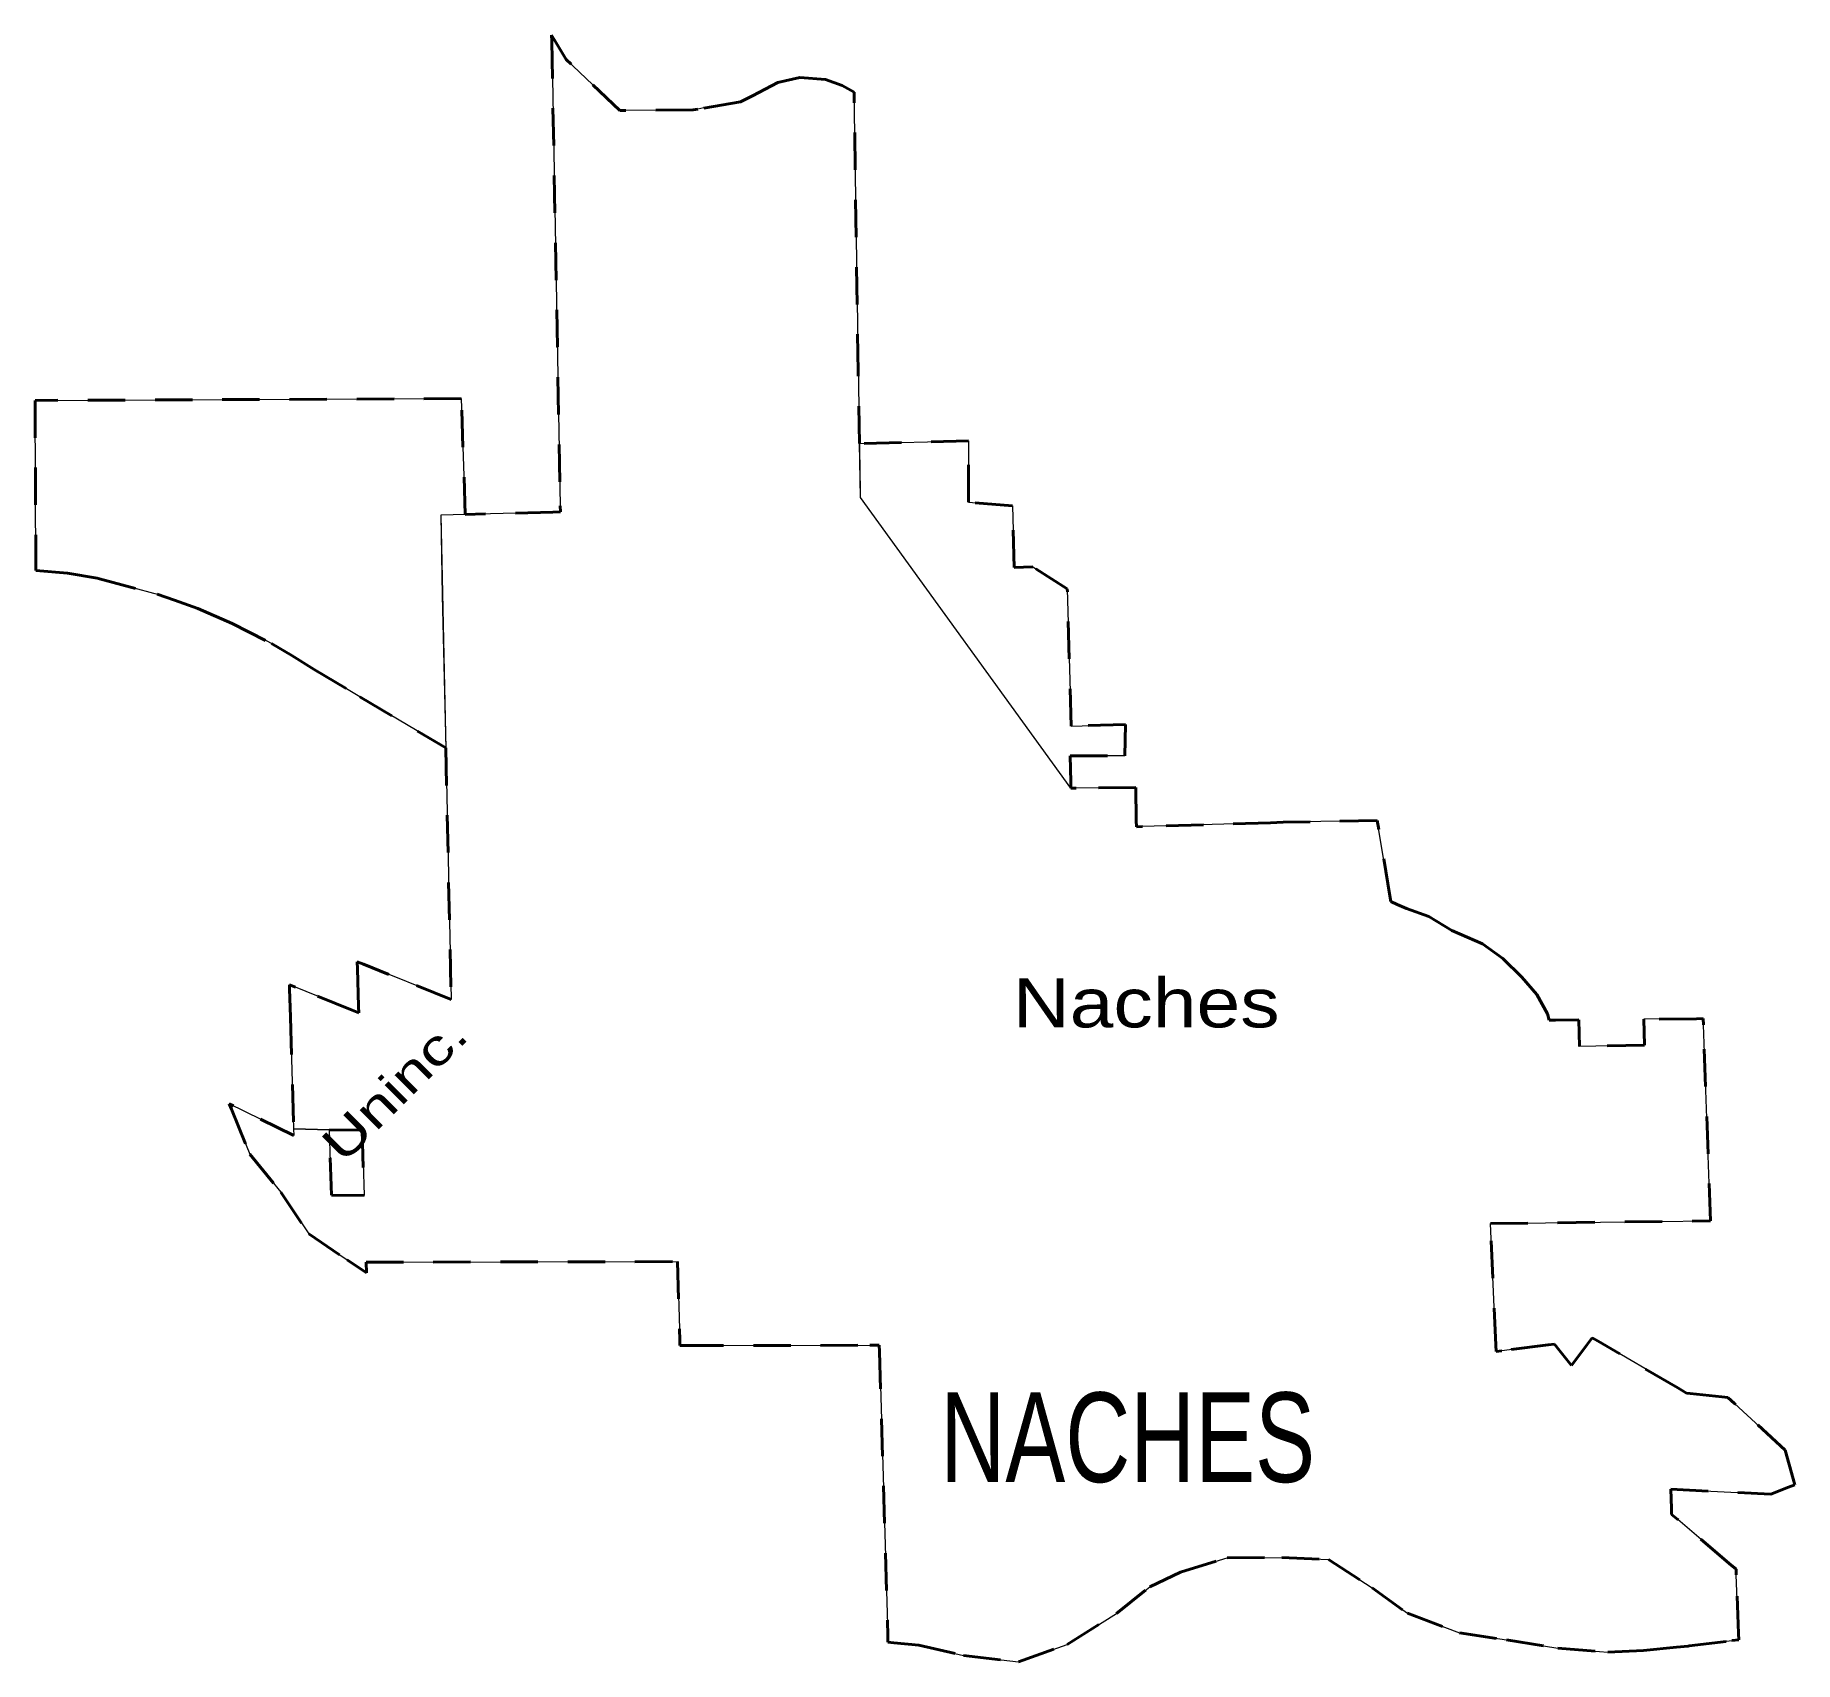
# Model space of a CAD drawing. Header units: feet. Extents: x -903180 to 1023491, y -707744 to 564635.
# Drawn here: x 73064 to 78717, y -284196 to -278970 of the extents above; entities that cross this region are included whole.
import ezdxf

# ---------------------------------------------------------------- set-up
doc = ezdxf.new("R2010")
doc.units = ezdxf.units.FT
doc.header["$LTSCALE"] = 80
doc.linetypes.add('SHORT_DASHED', pattern=[2.7, 1.5, -1.2])
doc.layers.add('13', color=7, linetype='SHORT_DASHED', lineweight=40)
doc.layers.add('58', color=7, linetype='Continuous', lineweight=13)
doc.layers.add('14', color=7, linetype='Continuous')
doc.layers.add('36', color=7, linetype='Continuous')

msp = doc.modelspace()

# ---------------------------------------------------------------- texts
at = {"layer": '14', "width": 0.75}
msp.add_text('NACHES', height=288, dxfattribs=at).set_placement((75972.24, -283618.79))
at = {"layer": '36', "width": 1.2}
msp.add_text('Naches', height=157.5, dxfattribs=at).set_placement((76205.14, -282157.91))
at = {"layer": '36', "width": 1.35}
msp.add_text('Uninc.', height=113, rotation=45, dxfattribs=at).set_placement((74053.89, -282599.19))

# ---------------------------------------------------------------- linework, layer by layer
at = {"layer": '13'}
msp.add_line((74102.62, -282090.45), (74103.22, -282110.69), dxfattribs=at)
for points in [[(78374.56, -284145.69), (78377.73, -284145.29), (78515.19, -284128.2), (78537.14, -284125.47), (78536.4, -284105.71), (78529.37, -283916.88), (78528.69, -283898.66), (78506.6, -283879.86), (78341.7, -283739.5), (78321.66, -283722.45), (78320.97, -283703.47), (78318.72, -283641.47), (78640.06, -283657.65), (78697.61, -283635.46), (78717.39, -283627.83), (78712.07, -283608.64), (78686.37, -283515.95), (78523.38, -283365.88), (78502.65, -283346.8), (78483.38, -283344.8), (78381.3, -283334.24), (78369.93, -283333.06), (78341.3, -283316.3), (78085.2, -283166.32), (78066.18, -283155.19), (78050.34, -283176.51), (77999.67, -283244.69), (77961.23, -283195.92), (77944.89, -283175.18), (77925.47, -283177.67), (77776.17, -283196.82), (77757.82, -283199.17), (77756.92, -283179.38), (77739.17, -282788.14), (78447.03, -282779.8), (78423.59, -282149.76), (78422.84, -282129.75), (78402, -282129.94), (78231.94, -282131.51), (78234, -282215.05), (78026, -282219.05), (78024.01, -282133.43), (77948.08, -282134.13), (77928.05, -282134.32), (77922.39, -282114.43), (77888, -282052.05), (77840, -281996.05), (77779, -281936.05), (77714, -281889.05), (77615, -281847.05), (77542, -281801.05), (77470, -281776.05), (77440, -281762.58), (77419.74, -281753.48), (77416.64, -281735.05), (77376, -281493.05), (77073, -281498.79), (77053, -281500.05), (77033, -281500.63), (76622, -281512.47), (76602.02, -281513.05), (76601.69, -281493.05), (76599.97, -281387.17), (76408, -281389.14), (76391.37, -281389.31), (76391.02, -281369.35), (76389.42, -281285.5), (76564.42, -281284.94), (76566.79, -281184.97), (76391.86, -281189.77), (76380, -280749.05), (76269, -280678.05), (76209, -280680.05), (76204, -280482.05), (76062.46, -280470.67), (76062.91, -280273.28), (75711.88, -280281.79), (75708.13, -280050.81), (75694.86, -279153.06), (75656.2, -279131.36), (75603.07, -279112.12), (75520.64, -279105.7), (75450.11, -279122.2), (75368.59, -279165.27), (75330.12, -279183.6), (75192.59, -279207.26), (75177.59, -279209.97), (74942.36, -279212.04), (74769.92, -279048.53), (74734.45, -278988.82), (74723.22, -278969.92), (74723.57, -278988.82), (74750.83, -280481.58), (74751.19, -280501.45), (74726.67, -280502.14), (74445.8, -280509.98)], [(74445.8, -280509.98), (74432.88, -280137.75), (73063.83, -280143.38), (73065.86, -280689.35), (73167.71, -280698.77), (73263.09, -280714.56), (73270.36, -280716.13), (73456.16, -280766.21), (73510.96, -280785.18), (73586.14, -280812.45), (73696.92, -280860.17), (73823.35, -280924.2), (73888.82, -280962.6), (73960.48, -281007.81), (74106.81, -281095.55)], [(74106.81, -281095.55), (74383.18, -281260.15), (74400.15, -282068.55), (74118.44, -281955.12), (74098.37, -281947.04), (74099.03, -281969.4), (74102.62, -282090.45)], [(74103.22, -282110.69), (74082.63, -282102.4), (73900.28, -282028.97), (73880.47, -282021), (73880.87, -282034.44), (73884.07, -282125.36), (73895.32, -282505.26), (73686.8, -282403.01), (73694.05, -282420.77), (73753.15, -282565.64), (73852.81, -282687.53), (73942.53, -282821.59), (74065.96, -282905.03), (74127.94, -282945.95), (74126.94, -282912.08), (75127.33, -282910.34), (75134.8, -283162.74), (75135.32, -283180.32), (75155.39, -283180.29), (75745.97, -283179.25), (75775.57, -283179.21), (75776.16, -283199.22), (75803.22, -284113.37), (75803.82, -284133.47), (75822.78, -284135.23), (75903.21, -284142.7), (76046.27, -284175.65), (76223.41, -284196.22), (76379.72, -284140.5), (76537.63, -284040.48), (76645.41, -283954.99), (76743.49, -283907.83), (76893.87, -283862.22), (77068.78, -283860.68), (77219.65, -283867.4), (77359.24, -283958.75), (77472.6, -284040.26), (77640.07, -284103.19), (77791.08, -284126.01), (77956.21, -284152.72), (78117.18, -284165.39), (78231.74, -284160.35), (78337.73, -284149.46), (78374.56, -284145.69)]]:
    msp.add_lwpolyline(points, dxfattribs=at)
msp.add_lwpolyline([(74120.6, -282698.04), (74015.53, -282696.81), (74009.31, -282486.72), (74114.38, -282487.95)], close=True, dxfattribs=at)
at = {"layer": '58'}
for points in [[(78374.56, -284145.69), (78377.73, -284145.29), (78515.19, -284128.2), (78537.14, -284125.47), (78536.4, -284105.71), (78529.37, -283916.88), (78528.69, -283898.66), (78506.6, -283879.86), (78341.7, -283739.5), (78321.66, -283722.45), (78320.97, -283703.47), (78318.72, -283641.47), (78640.06, -283657.65), (78697.61, -283635.46), (78717.39, -283627.83), (78712.07, -283608.64), (78686.37, -283515.95), (78523.38, -283365.88), (78502.65, -283346.8), (78483.38, -283344.8), (78381.3, -283334.24), (78369.93, -283333.06), (78341.3, -283316.3), (78085.2, -283166.32), (78066.18, -283155.19), (78050.34, -283176.51), (77999.67, -283244.69), (77961.23, -283195.92), (77944.89, -283175.18), (77925.47, -283177.67), (77776.17, -283196.82), (77757.82, -283199.17), (77756.92, -283179.38), (77739.17, -282788.14), (78447.03, -282779.8), (78423.59, -282149.76), (78422.84, -282129.75), (78402, -282129.94), (78231.94, -282131.51), (78234, -282215.05), (78026, -282219.05), (78024.01, -282133.43), (77948.08, -282134.13), (77928.05, -282134.32), (77922.39, -282114.43), (77888, -282052.05), (77840, -281996.05), (77779, -281936.05), (77714, -281889.05), (77615, -281847.05), (77542, -281801.05), (77470, -281776.05), (77440, -281762.58), (77419.74, -281753.48), (77416.64, -281735.05), (77376, -281493.05), (77073, -281498.79), (77053, -281500.05), (77033, -281500.63), (76622, -281512.47), (76602.02, -281513.05), (76601.69, -281493.05), (76599.97, -281387.17), (76408, -281389.14), (76391.37, -281389.31), (75715.51, -280455.19), (75715.14, -280435.05), (75694.86, -279153.06), (75656.2, -279131.36), (75603.07, -279112.12), (75520.64, -279105.7), (75450.11, -279122.2), (75330.12, -279183.6), (75212.57, -279203.66), (75192.59, -279207.26), (75177.59, -279209.97), (74942.36, -279212.04), (74769.92, -279048.53), (74734.45, -278988.82), (74723.22, -278969.92), (74723.57, -278988.82), (74750.83, -280481.58), (74751.19, -280501.45), (74726.67, -280502.14), (74367.37, -280512.17), (74400.15, -282068.55), (74118.44, -281955.12), (74098.37, -281947.04), (74099.03, -281969.4), (74102.62, -282090.45), (74103.22, -282110.69), (74082.63, -282102.4), (73900.28, -282028.97), (73880.47, -282021), (73880.87, -282034.44), (73894.17, -282483.7)], [(73894.17, -282483.7), (74009.31, -282486.72), (74114.38, -282487.95), (74120.6, -282698.04), (74015.53, -282696.81), (74009.31, -282486.72), (73894.17, -282483.7), (73894.8, -282505), (73686.8, -282403.01), (73694.05, -282420.77), (73753.15, -282565.64), (73852.81, -282687.53), (73942.53, -282821.59), (74065.96, -282905.03), (74127.94, -282945.95), (74126.94, -282912.08), (75127.33, -282910.34), (75134.8, -283162.74), (75135.32, -283180.32), (75155.39, -283180.29), (75745.97, -283179.25), (75775.57, -283179.21), (75776.16, -283199.22), (75803.22, -284113.37), (75803.82, -284133.47), (75822.78, -284135.23), (75903.21, -284142.7), (76046.27, -284175.65), (76223.41, -284196.22), (76379.72, -284140.5), (76537.63, -284040.48), (76645.41, -283954.99), (76743.49, -283907.83), (76893.87, -283862.22), (77068.78, -283860.68), (77219.65, -283867.4), (77359.24, -283958.75), (77472.6, -284040.26), (77640.07, -284103.19), (77791.08, -284126.01), (77956.21, -284152.72), (78117.18, -284165.39), (78231.74, -284160.35), (78337.73, -284149.46), (78374.56, -284145.69)]]:
    msp.add_lwpolyline(points, dxfattribs=at)
for points in [[(73065.86, -280689.35), (73063.83, -280143.38), (74432.88, -280137.75), (74445.8, -280509.98), (74367.37, -280512.17), (74371.86, -280770.37), (74383.18, -281260.15), (74106.81, -281095.55), (73960.48, -281007.81), (73886.8, -280961.37), (73823.35, -280924.2), (73755.27, -280888.12), (73696.92, -280860.17), (73629.7, -280830.49), (73539.49, -280794.2), (73461.38, -280767.83), (73270.36, -280716.13), (73167.71, -280698.77)], [(76062.91, -280273.28), (76062.46, -280470.67), (76204, -280482.05), (76209, -280680.05), (76269, -280678.05), (76380, -280749.05), (76391.86, -281189.77), (76566.79, -281184.97), (76564.42, -281284.94), (76389.42, -281285.5), (76391.37, -281389.31), (75715.51, -280455.19), (75711.88, -280281.79)]]:
    msp.add_lwpolyline(points, close=True, dxfattribs=at)

msp.set_redraw_order([(e.dxf.handle, doc.entitydb.next_handle()) for e in msp.query("TEXT MTEXT ATTDEF DIMENSION ARC_DIMENSION")])  # texts and dimensions are drawn at this point

doc.saveas('drawing.dxf')
